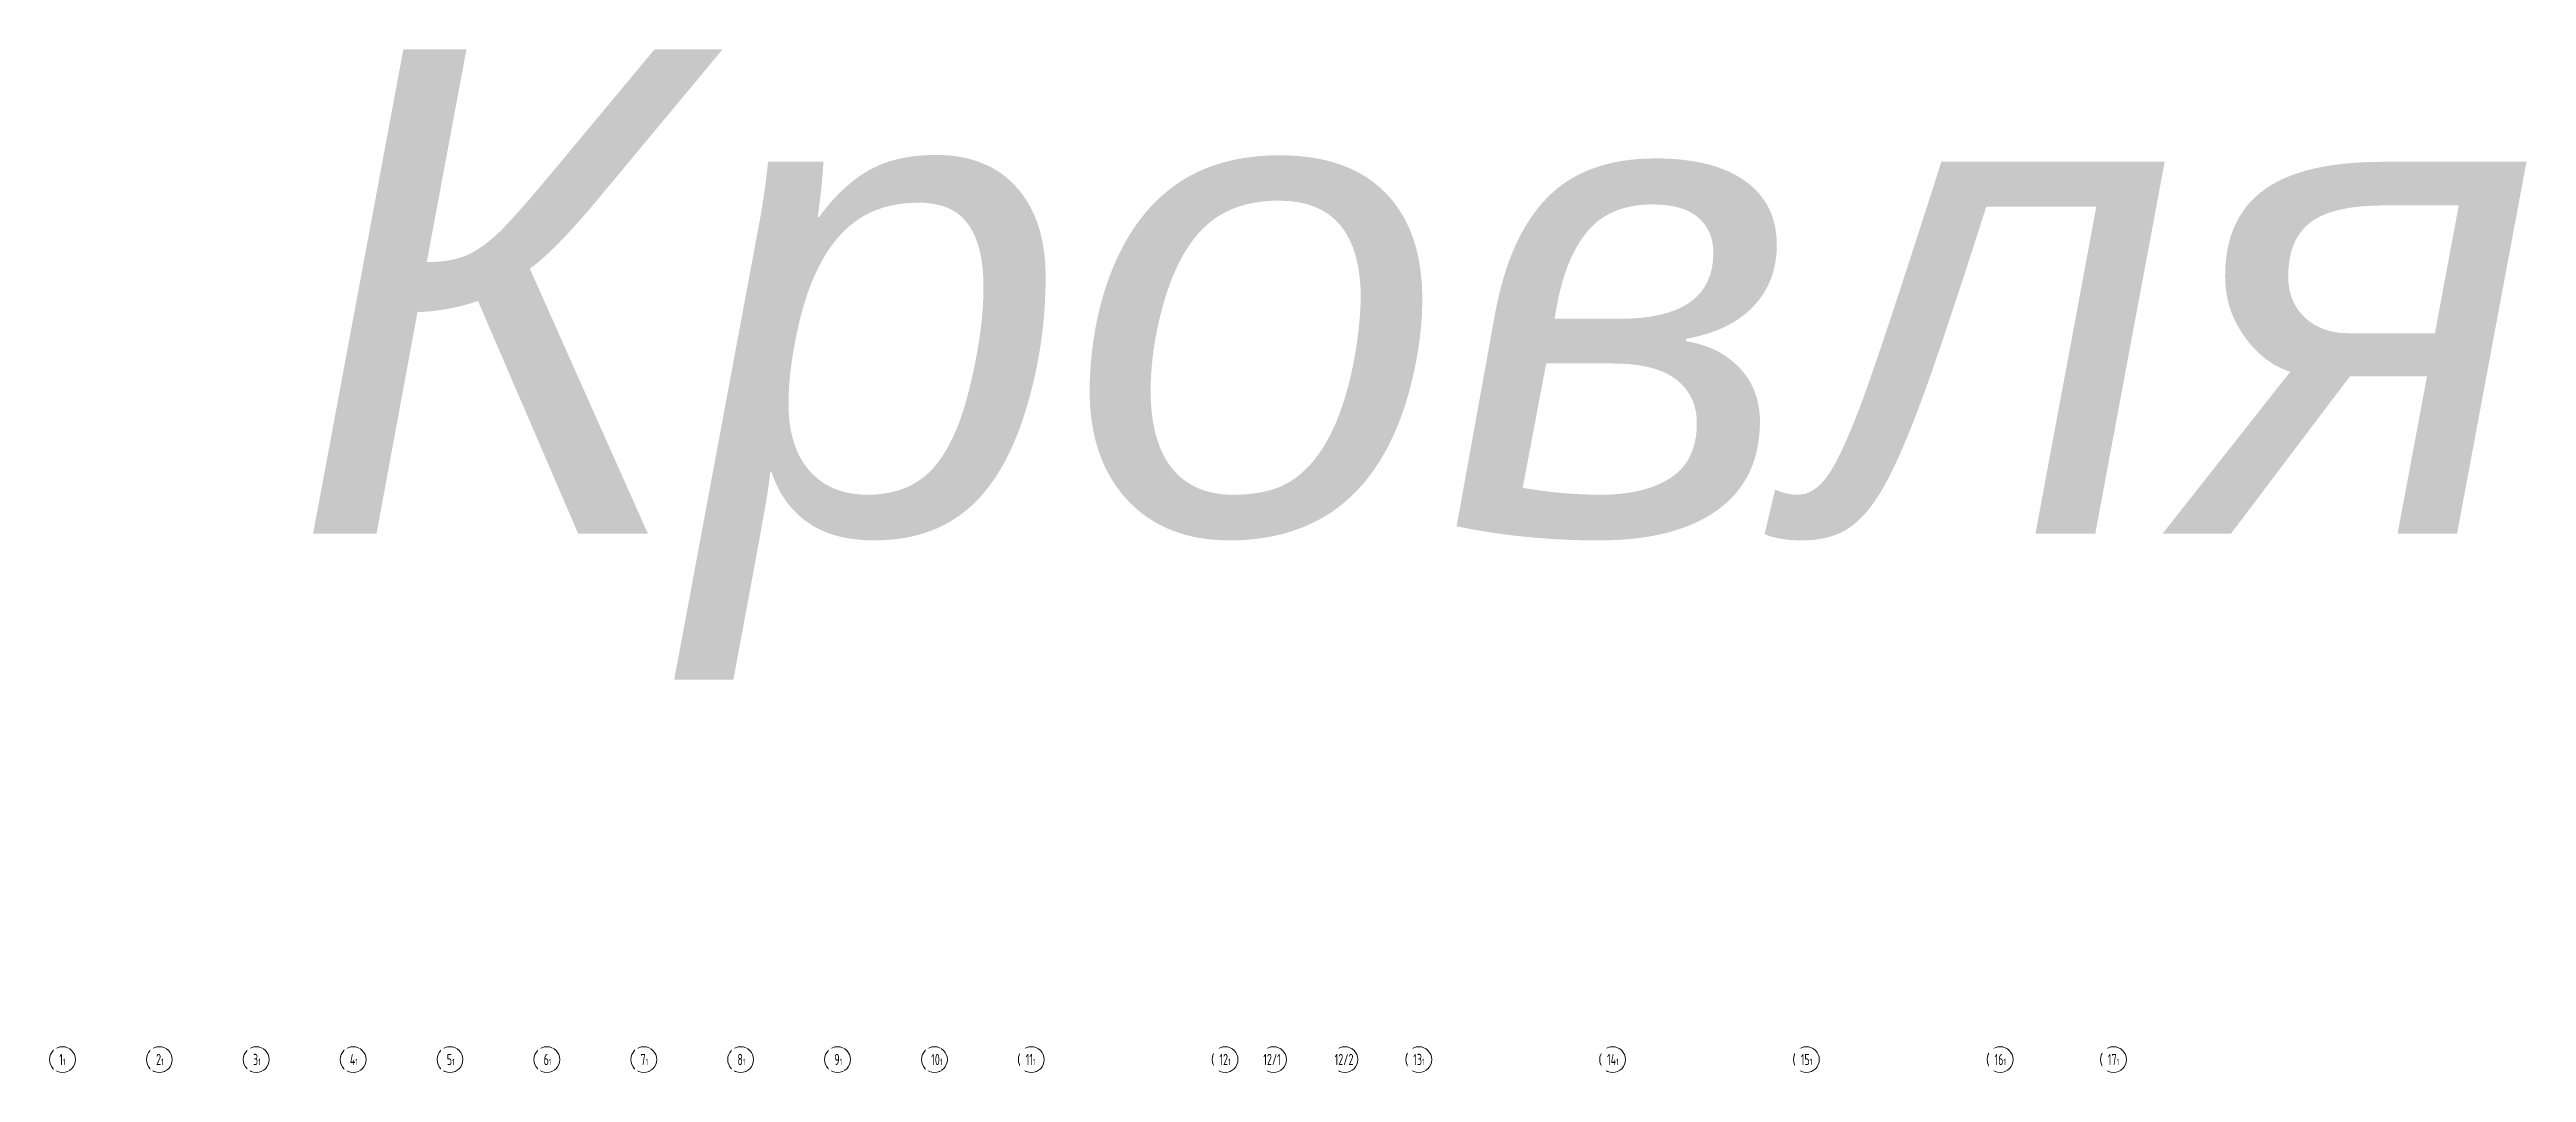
# Model space of a CAD drawing. Header units: millimetres. Extents: x -4447806 to 13389969, y -2188499 to 852203.
# Drawn here: x 4430209 to 4506906, y -537732 to -506029 of the extents above; entities that cross this region are included whole.
import ezdxf
from ezdxf import colors
from ezdxf.entities.mleader import LeaderData, LeaderLine
from ezdxf.math import Vec2, Vec3

# ---------------------------------------------------------------- set-up
doc = ezdxf.new("R2010")
doc.units = ezdxf.units.MM
doc.layers.add('АР_Оси', color=195, linetype='Continuous', lineweight=9)
doc.layers.add('АР_Отметки', color=250, linetype='Continuous', lineweight=15)
doc.styles.add('Arial', font='ariali.ttf')
doc.styles.add('ISOCPEUR', font='isocpeur.ttf', dxfattribs={"width": 0.7})
doc.styles.add('ГОСТ 2.304', font='CS_Gost2304.shx')

msp = doc.modelspace()

# ---------------------------------------------------------------- texts
at = {"style": 'Arial'}
msp.add_text('Кровля', height=15000, dxfattribs=at).set_placement((4437726.003, -521028.622))

# ---------------------------------------------------------------- blocks, each defined once
blk = doc.blocks.new('_DotSmall')
at = {"color": 0, "linetype": 'ByBlock', "const_width": 0.5}
blk.add_lwpolyline([(-0.0625, 0, 1), (0.0625, 0, 1)], format="xyb", close=True, dxfattribs=at)

# ---------------------------------------------------------------- linework, layer by layer
at = {"layer": 'АР_Оси', "ltscale": 0.5}
for centre in [(4430609.104, -537331.648), (4433609.104, -537331.648), (4436609.104, -537331.648), (4439609.104, -537331.648), (4442609.104, -537331.648), (4445609.104, -537331.648), (4448609.104, -537331.648), (4451609.104, -537331.648), (4454609.104, -537331.648), (4457609.104, -537331.648), (4460609.104, -537331.648), (4466609.104, -537331.648), (4468109.104, -537331.648), (4470319.104, -537331.648), (4472609.104, -537331.648), (4478609.104, -537331.648), (4484609.104, -537331.648), (4490609.104, -537331.648), (4494119.104, -537331.648)]:
    msp.add_circle(centre, 400, dxfattribs=at)

msp.set_redraw_order([(e.dxf.handle, doc.entitydb.next_handle()) for e in msp.query("TEXT MTEXT ATTDEF DIMENSION ARC_DIMENSION")])  # texts and dimensions are drawn at this point

# ---------------------------------------------------------------- next in the draw order: texts
at = {"layer": 'АР_Оси', "char_height": 350, "width": 123.86708, "attachment_point": 1, "line_spacing_factor": 1.149209, "style": 'ГОСТ 2.304', "bg_fill": 2}
for s, insert in [('{\\W0.8;1\\H0.57143x;1}', (4430509.283, -537153.869)), ('{\\W0.8;2\\H0.57143x;1}', (4433509.283, -537153.869)), ('{\\W0.8;3\\H0.57143x;1}', (4436509.283, -537153.869)), ('{\\W0.8;4\\H0.57143x;1}', (4439509.283, -537153.869)), ('{\\W0.8;5\\H0.57143x;1}', (4442509.283, -537153.869)), ('{\\W0.8;6\\H0.57143x;1}', (4445509.283, -537153.869)), ('{\\W0.8;7\\H0.57143x;1}', (4448509.283, -537153.869)), ('{\\W0.8;8\\H0.57143x;1}', (4451509.283, -537153.869)), ('{\\W0.8;9\\H0.57143x;1}', (4454509.283, -537153.869)), ('{\\W0.8;10\\H0.57143x;1}', (4457509.283, -537153.869)), ('{\\W0.8;11\\H0.57143x;1}', (4460435.007, -537153.869)), ('{\\W0.8;12\\H0.57143x;1}', (4466435.007, -537153.869)), ('{\\W0.8;12/1}', (4467791.399, -537153.869)), ('{\\W0.8;12/2}', (4470001.399, -537153.869)), ('{\\W0.8;15\\H0.57143x;1}', (4484435.007, -537153.869)), ('{\\W0.8;16\\H0.57143x;1}', (4490435.007, -537153.869)), ('{\\W0.8;17\\H0.57143x;1}', (4493945.007, -537153.869))]:
    msp.add_mtext(s, dxfattribs=dict(at, insert=insert))
at = {"layer": 'АР_Оси', "ltscale": 0.5, "char_height": 350, "width": 123.86708, "attachment_point": 1, "line_spacing_factor": 1.149209, "style": 'ГОСТ 2.304', "bg_fill": 2}
for s, insert in [('{\\W0.8;13\\H0.57143x;1}', (4472435.007, -537153.869)), ('{\\W0.8;14\\H0.57143x;1}', (4478435.007, -537153.869))]:
    msp.add_mtext(s, dxfattribs=dict(at, insert=insert))

# ---------------------------------------------------------------- next in the draw order: leaders
at = {"layer": 'АР_Отметки'}
ml = msp.add_multileader_mtext('Standard', dxfattribs=at)
ml.set_content('+19,400', color=256, style='ISOCPEUR')
ml.set_leader_properties(color=256, linetype='Continuous', lineweight=-1)
ml.set_arrow_properties(name='DOTSMALL')
ml.build(insert=Vec2(0, 0))
ml.multileader.update_dxf_attribs({"has_text_frame": 1, "text_left_attachment_type": 4, "text_right_attachment_type": 4, "dogleg_length": 100, "arrow_head_size": 180})
ctx = ml.context
ctx.base_point, ctx.char_height, ctx.arrow_head_size, ctx.landing_gap_size, ctx.plane_origin = Vec3(4450756.444, -595515.647), 250, 180, 50, Vec3(4450759.419, -597703.001)
ctx.left_attachment, ctx.right_attachment = 4, 4
notes = []
notes.append((ctx, [(0, (0, 0, 0), (0, 0), (1, 0), 1, [])]))
ctx.mtext.insert, ctx.mtext.width, ctx.mtext.defined_height, ctx.mtext.line_spacing_style, ctx.mtext.flow_direction = Vec3(4450806.444, -595182.313), 696.0353, 776.461, 2, 5
ml = msp.add_multileader_mtext('Standard', dxfattribs=at)
ml.set_content('+19,400', color=256, style='ISOCPEUR')
ml.set_leader_properties(color=256, linetype='Continuous', lineweight=-1)
ml.set_arrow_properties(name='DOTSMALL')
ml.build(insert=Vec2(0, 0))
ml.multileader.update_dxf_attribs({"has_text_frame": 1, "text_left_attachment_type": 4, "text_right_attachment_type": 4, "dogleg_length": 100, "arrow_head_size": 180})
ctx = ml.context
ctx.base_point, ctx.char_height, ctx.arrow_head_size, ctx.landing_gap_size, ctx.plane_origin = Vec3(4490999.904, -595900.822), 250, 180, 50, Vec3(4490918.511, -597611.514)
ctx.left_attachment, ctx.right_attachment = 4, 4
notes.append((ctx, [(0, (0, 0, 0), (0, 0), (1, 0), 1, [])]))
ctx.mtext.insert, ctx.mtext.width, ctx.mtext.defined_height, ctx.mtext.line_spacing_style, ctx.mtext.flow_direction = Vec3(4491049.904, -595567.489), 696.0353, 776.461, 2, 5
ml = msp.add_multileader_mtext('Standard', dxfattribs=at)
ml.set_content('%%P0,000', color=256, style='ISOCPEUR')
ml.set_leader_properties(color=256, linetype='Continuous', lineweight=-1)
ml.set_arrow_properties(name='DOTSMALL')
ml.build(insert=Vec2(0, 0))
ml.multileader.update_dxf_attribs({"has_text_frame": 1, "text_left_attachment_type": 4, "text_right_attachment_type": 4, "dogleg_length": 100, "arrow_head_size": 180})
ctx = ml.context
ctx.base_point, ctx.char_height, ctx.arrow_head_size, ctx.landing_gap_size, ctx.plane_origin = Vec3(4512057.738, -603050.341), 250, 180, 50, Vec3(4511976.345, -604317.905)
ctx.left_attachment, ctx.right_attachment = 4, 4
notes.append((ctx, [(0, (0, 0, 0), (0, 0), (1, 0), 1, [])]))
ctx.mtext.insert, ctx.mtext.width, ctx.mtext.line_spacing_style, ctx.mtext.flow_direction = Vec3(4512107.738, -602717.008), 852.69703, 2, 5
for ctx, leaders in notes:
    for number, flags, end, landing, length, lines in leaders:
        leader = LeaderData()
        leader.index, (leader.has_last_leader_line, leader.has_dogleg_vector, leader.attachment_direction) = number, flags
        leader.last_leader_point, leader.dogleg_vector, leader.dogleg_length = Vec3(end), Vec3(landing), length
        for number, points, colour, breaks in lines:
            line = LeaderLine()
            line.index, line.vertices, line.color, line.breaks = number, Vec3.list(points), colors.encode_raw_color(colour), breaks
            leader.lines.append(line)
        ctx.leaders.append(leader)

doc.saveas('drawing.dxf')
